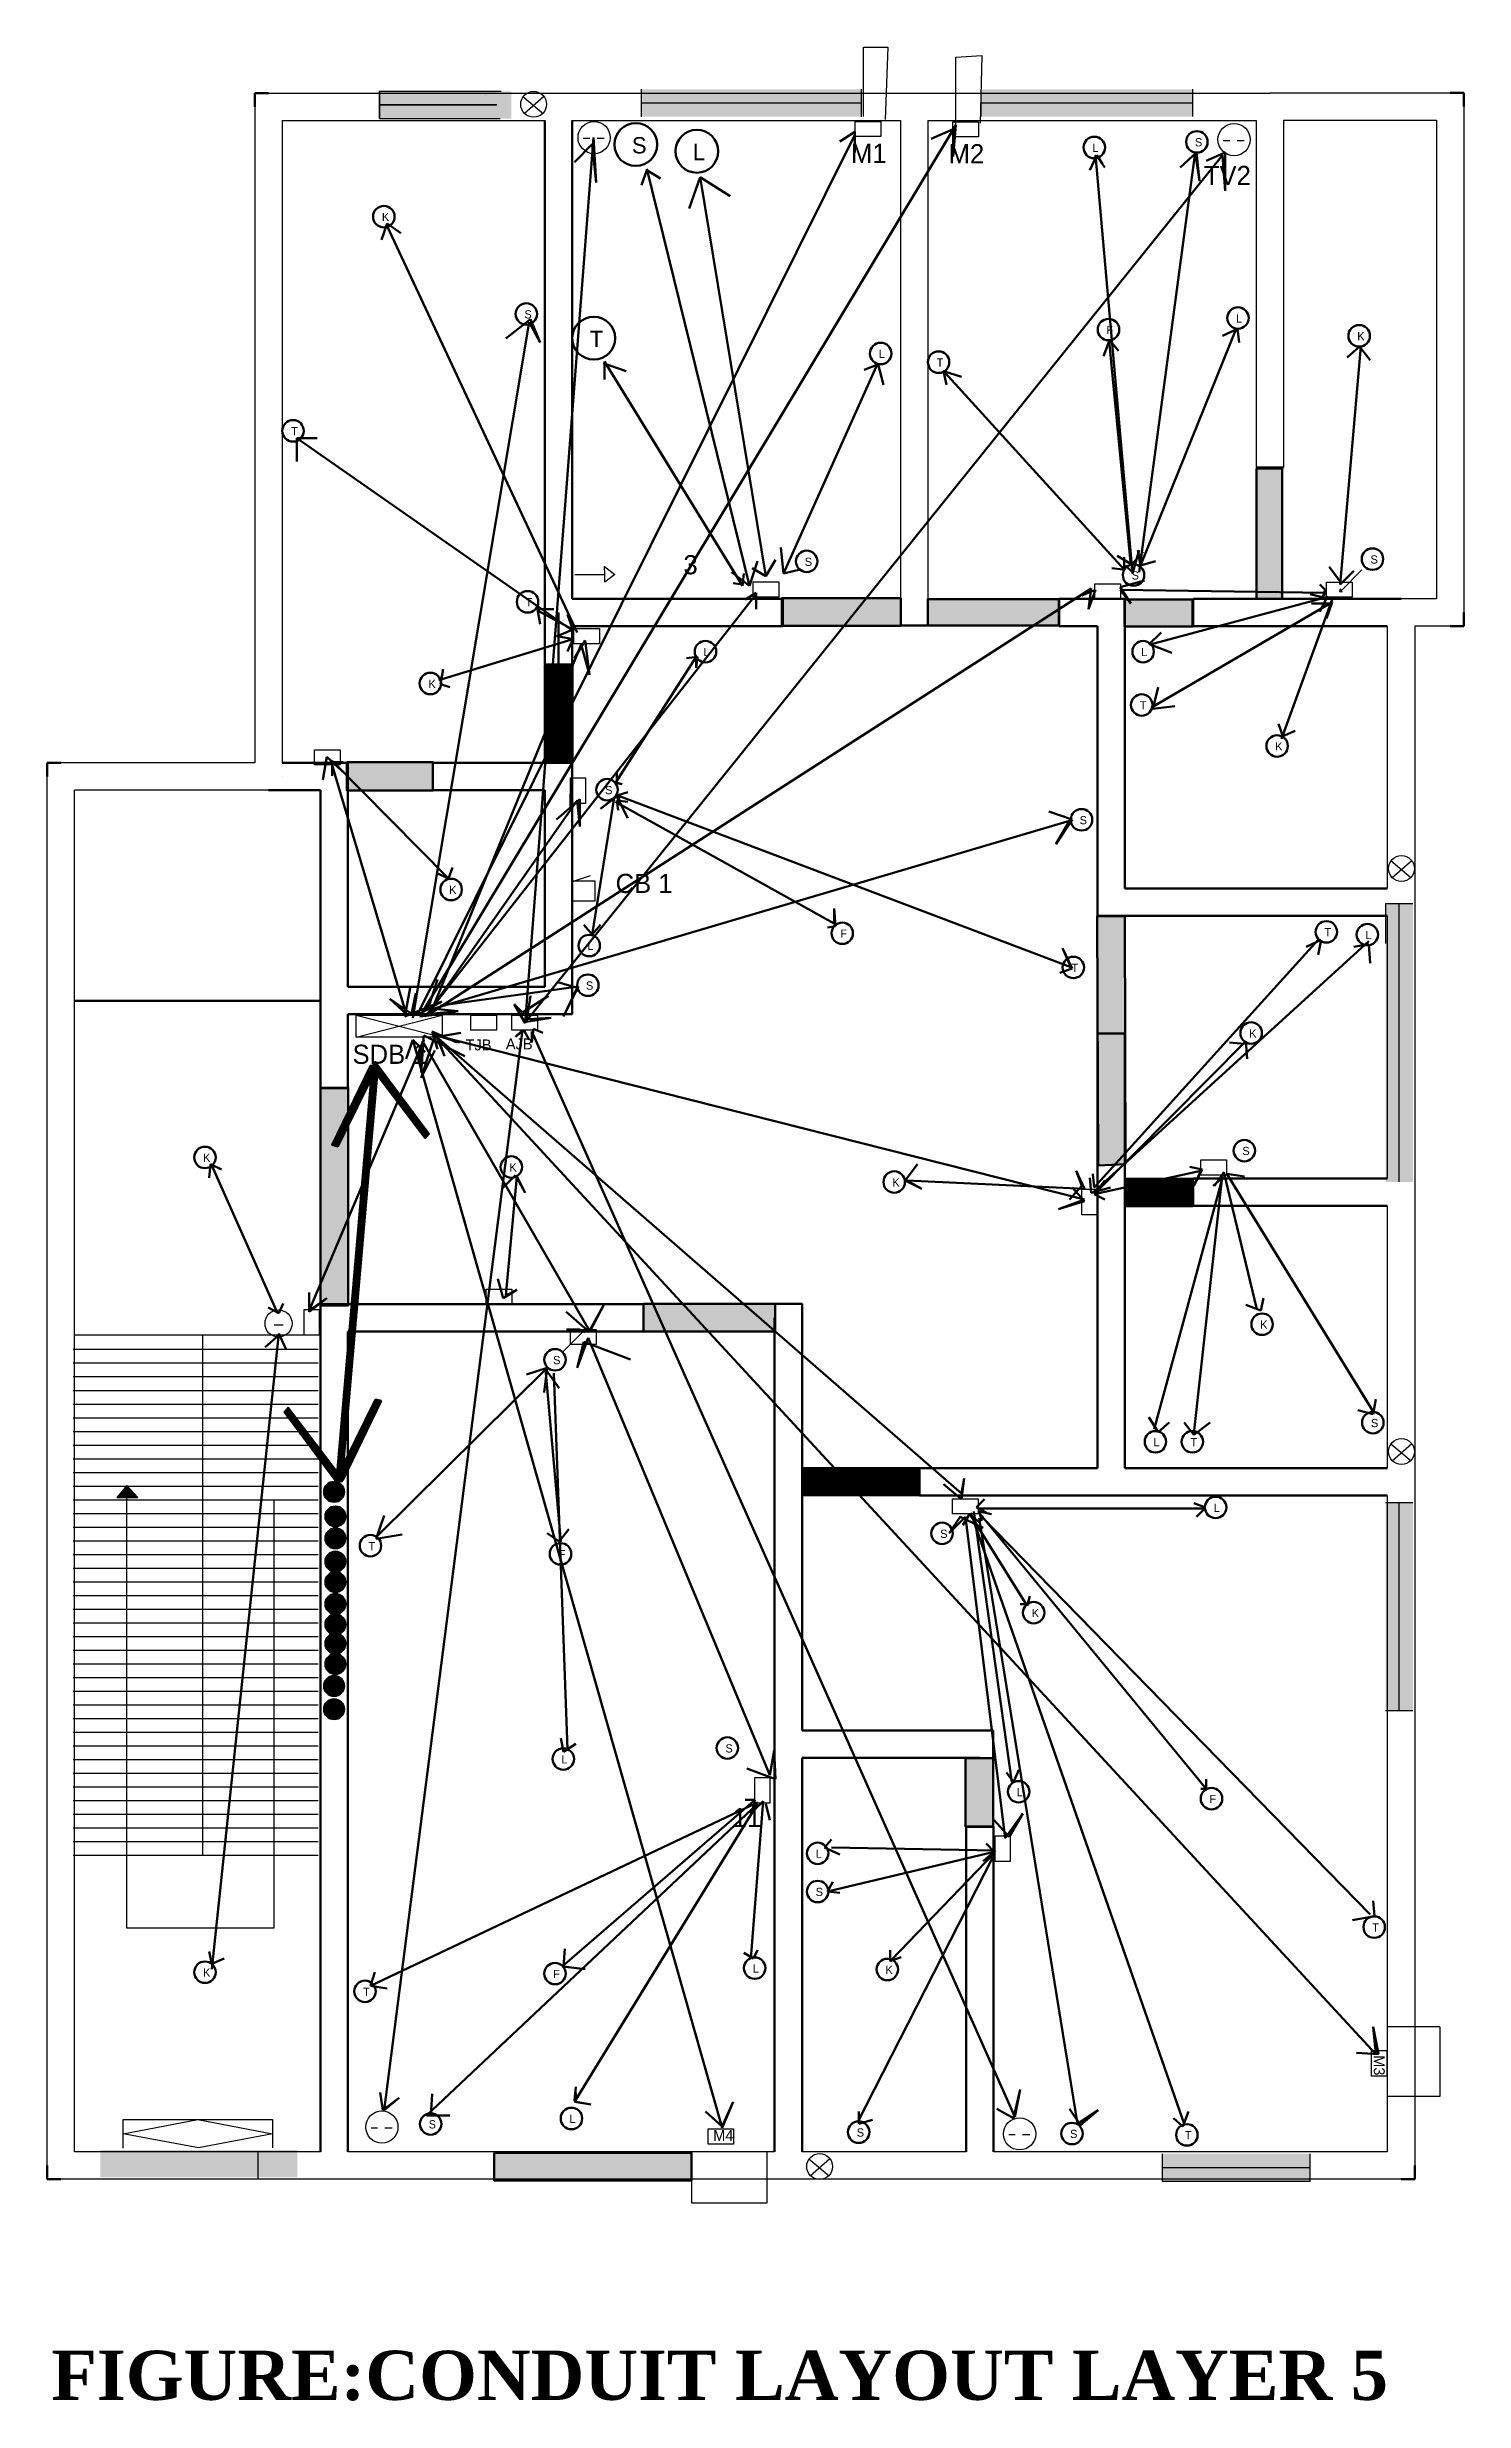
# Model space of a CAD drawing. Header units: inches. Extents: x 110 to 2722, y -1862 to 1118.
# Drawn here: x 1126 to 1644, y -1862 to -1001 of the extents above; entities that cross this region are included whole.
import ezdxf

# ---------------------------------------------------------------- set-up
doc = ezdxf.new("R2010")
doc.units = ezdxf.units.IN
doc.header["$MEASUREMENT"] = 0
pattern_1 = [(45, (2199.3533, -1230.50526), (-0.088388348, 0.088388348), [])]

msp = doc.modelspace()

# ---------------------------------------------------------------- texts
for s, height, p in [('M1', 7, (1420.01, -1043.82)), ('M2', 7, (1455.68, -1043.96)), ('TV2', 7, (1549.01, -1051.9)), ('3', 7, (1358.74, -1194.28)), ('CB 1', 7, (1333.93, -1310.84)), ('SDB 1', 7, (1237.74, -1373.34)), ('TJB', 4, (1279.07, -1368.42)), ('AJB', 4, (1293.8, -1368.05)), ('11', 7, (1376.72, -1652.51)), ('M4', 4, (1369.6, -1767.27))]:
    msp.add_text(s, height=height).set_placement(p)
msp.add_text('M3', height=4, rotation=270).set_placement((1611.13, -1735.91))
at = {"lineweight": 100, "attachment_point": 1}
for s, insert, char_height, width in [('S', (1339.9, -1034.37), 6, 5.4789), ('L', (1362.21, -1036.84), 6, 5.4789), ('L', (1508.21, -1036.81), 3.01, 2.7478), ('S', (1545.74, -1034.76), 3.01, 2.7478), ('K', (1248.49, -1062.1), 3.01, 2.7478), ('L', (1560.75, -1099.19), 3.01, 2.7478), ('T', (1324.5, -1105.2), 6, 5.4789), ('F', (1513.42, -1103.41), 3.01, 2.7478), ('K', (1605.08, -1105.7), 3.01, 2.7478), ('L', (1430.15, -1112.16), 3.01, 2.7478), ('T', (1451.3, -1115.32), 3.01, 2.7478), ('T', (1215.3, -1140.45), 3.01, 2.7478), ('S', (1609.93, -1187.35), 3.01, 2.7478), ('S', (1403.08, -1188.2), 3.01, 2.7478), ('S', (1522.58, -1193.2), 3.01, 2.7478), ('T', (1301.02, -1202.99), 3.01, 2.7478), ('L', (1366.08, -1221.2), 3.01, 2.7478), ('L', (1526.08, -1221.2), 3.01, 2.7478), ('K', (1265.49, -1232.85), 3.01, 2.7478), ('T', (1525.58, -1240.7), 3.01, 2.7478), ('K', (1575.08, -1255.7), 3.01, 2.7478), ('S', (1330.08, -1271.7), 3.01, 2.7478), ('K', (1273.08, -1308.2), 3.01, 2.7478), ('F', (1416.08, -1324.2), 3.01, 2.7478), ('T', (1593.08, -1323.7), 3.01, 2.7478), ('L', (1608.08, -1324.7), 3.01, 2.7478), ('L', (1323.58, -1328.7), 3.01, 2.7478), ('T', (1500.58, -1336.7), 3.01, 2.7478), ('K', (1565.58, -1360.7), 3.01, 2.7478), ('K', (1183.08, -1406.2), 3.01, 2.7478), ('K', (1295.08, -1409.7), 3.01, 2.7478), ('S', (1563.08, -1403.7), 3.01, 2.7478), ('K', (1435.08, -1415.2), 3.01, 2.7478), ('K', (1569.58, -1467.2), 3.01, 2.7478), ('S', (1311.08, -1480.2), 3.01, 2.7478), ('S', (1610.08, -1503.2), 3.01, 2.7478), ('L', (1530.58, -1510.2), 3.01, 2.7478), ('T', (1544.08, -1510.2), 3.01, 2.7478), ('L', (1552.58, -1534.2), 3.01, 2.7478), ('T', (1243.58, -1548.2), 3.01, 2.7478), ('S', (1452.58, -1543.7), 3.01, 2.7478), ('F', (1313.08, -1551.2), 3.01, 2.7478), ('K', (1486.08, -1572.7), 3.01, 2.7478), ('L', (1314.08, -1626.2), 3.01, 2.7478), ('S', (1374.08, -1622.2), 3.01, 2.7478), ('L', (1480.58, -1638.2), 3.01, 2.7478), ('F', (1551.08, -1640.7), 3.01, 2.7478), ('L', (1407.08, -1660.7), 3.01, 2.7478), ('S', (1407.08, -1674.7), 3.01, 2.7478), ('T', (1610.58, -1687.7), 3.01, 2.7478), ('K', (1183.08, -1704.2), 3.01, 2.7478), ('L', (1384.08, -1702.7), 3.01, 2.7478), ('K', (1432.58, -1703.2), 3.01, 2.7478), ('T', (1241.58, -1711.2), 3.01, 2.7478), ('F', (1311.08, -1704.7), 3.01, 2.7478), ('S', (1265.58, -1759.7), 3.01, 2.7478), ('L', (1317.08, -1757.7), 3.01, 2.7478), ('S', (1422.08, -1762.7), 3.01, 2.7478), ('S', (1500.08, -1763.2), 3.01, 2.7478), ('T', (1542.08, -1763.7), 3.01, 2.7478)]:
    msp.add_mtext(s, dxfattribs=dict(at, insert=insert, char_height=char_height, width=width))
at = {"color": 1, "lineweight": 100, "char_height": 3.01, "width": 2.7478, "attachment_point": 1}
for insert in [(1300.58, -1097.7), (1503.58, -1282.7), (1323.08, -1343.2)]:
    msp.add_mtext('S', dxfattribs=dict(at, insert=insert))
at = {"insert": (1127.65, -1843.98), "char_height": 18, "width": 510.3, "attachment_point": 1}
msp.add_mtext('{\\fTimes New Roman|b1|i0|c0|p18;\\C6;FIGURE:CONDUIT LAYOUT LAYER 5}', dxfattribs=at)

# ---------------------------------------------------------------- hatches: boundary and pattern name
for points in [[(1295.79, -1017.62), (1247.61, -1017.62), (1247.6, -1027.62), (1295.8, -1027.62)], [(1467.51, -1016.9), (1467.51, -1026.9), (1544.79, -1026.9), (1544.79, -1016.9)], [(1625.41, -1329.33), (1625.41, -1314.73), (1615.41, -1314.73), (1615.41, -1329.33), (1615.41, -1416.53), (1625.41, -1416.53)], [(1625.41, -1533.73), (1615.41, -1533.73), (1615.41, -1609.89), (1625.41, -1609.89)], [(1217.52, -1780.57), (1217.52, -1770.57), (1145.48, -1770.57), (1145.48, -1780.57)], [(1533.73, -1771.97), (1533.73, -1781.97), (1587.81, -1781.97), (1587.81, -1771.97)]]:
    msp.add_hatch(color=120).paths.add_polyline_path(points)
h = msp.add_hatch(color=120)
h.paths.add_polyline_path([(1423.65, -1021.91), (1423.65, -1016.9), (1343.23, -1016.9), (1343.23, -1021.93)])
h.paths.add_polyline_path([(1343.23, -1021.93), (1343.23, -1026.9), (1423.65, -1026.9), (1423.65, -1021.91)])
at = {"lineweight": 100}
h = msp.add_hatch(color=5, dxfattribs=at)
h.set_gradient(color1=(247, 251, 4), color2=(249, 252, 64), one_color=1, tint=0.62, name='INVCURVED')
h.paths.add_polyline_path([(1568.3, -1155.63), (1577.66, -1155.63), (1577.66, -1203.26), (1568.3, -1203.26)])
h = msp.add_hatch(color=5, dxfattribs=at)
h.set_gradient(color1=(251, 247, 4), color2=(251, 247, 14), one_color=1, tint=0.52, name='INVCURVED')
h.paths.add_polyline_path([(1495.94, -1207.16), (1495.94, -1203.32), (1448.08, -1203.32), (1448.08, -1213.03), (1486.8, -1213.03)])
h.paths.add_polyline_path([(1495.94, -1207.16), (1486.8, -1213.03), (1495.94, -1213.03)], flags=17)
h.paths.add_polyline_path([(1425.67, -1202.96), (1394.67, -1202.96), (1394.67, -1203.28), (1395.08, -1203.28), (1395.08, -1213.09), (1417.53, -1213.09)])
h.paths.add_polyline_path([(1438.08, -1202.96), (1425.67, -1202.96), (1417.53, -1213.09), (1438.08, -1213.09)])
h.paths.add_polyline_path([(1520.1, -1319.35), (1509.98, -1319.35), (1510.16, -1362.22), (1520.22, -1362.22)])
h.paths.add_polyline_path([(1520.08, -1362.22), (1510.16, -1362.22), (1510.35, -1410.51), (1516.37, -1410.2), (1520.08, -1406.12)])
h.paths.add_polyline_path([(1267.08, -1263.22), (1267.14, -1263.22), (1267.14, -1262.95), (1235.72, -1262.95), (1235.72, -1263.22), (1236.08, -1263.22), (1236.08, -1268.3), (1241.14, -1273.41), (1267.08, -1273.41)])
h.paths.add_polyline_path([(1236.08, -1268.3), (1236.08, -1273.41), (1241.14, -1273.41)])
h.paths.add_polyline_path([(1236.21, -1382.22), (1225.99, -1382.22), (1225.99, -1453.76), (1236.21, -1429.67), (1236.21, -1395.67), (1232.35, -1403.51), (1230.35, -1403.01), (1236.21, -1390.88)])
h.paths.add_polyline_path([(1310.96, -1227.56), (1308.02, -1227.56), (1308.02, -1252.6), (1309.26, -1249.58)])
h.paths.add_polyline_path([(1318.15, -1227.85), (1318.15, -1227.56), (1310.96, -1227.56), (1309.26, -1249.58)])
h.paths.add_polyline_path([(1318.15, -1227.85), (1309.26, -1249.58), (1308.39, -1260.85), (1318.15, -1241.21)])
h.paths.add_polyline_path([(1318.15, -1241.21), (1308.39, -1260.85), (1308.21, -1263.22), (1313.08, -1263.22), (1318.14, -1263.22), (1318.15, -1263.21)])
h.paths.add_polyline_path([(1520.03, -1203.46), (1544.88, -1203.46), (1544.88, -1213.43), (1520.03, -1213.43)])
h = msp.add_hatch(color=5, dxfattribs=at)
h.set_gradient(color1=(38, 193, 217), one_color=1, tint=1, name='INVCURVED')
h.paths.add_polyline_path([(1394.67, -1202.96), (1438.17, -1202.96), (1438.17, -1213.09), (1394.67, -1213.09)])
h = msp.add_hatch(color=5, dxfattribs=at)
h.set_gradient(color1=(38, 193, 217), one_color=1, tint=1, name='INVCURVED')
h.paths.add_polyline_path([(1495.94, -1203.32), (1448.08, -1203.32), (1448.08, -1213.03), (1495.94, -1213.03)])
h = msp.add_hatch(color=4, dxfattribs=at)
h.set_gradient(color1=(252, 240, 3), color2=(253, 242, 43), one_color=1, tint=0.58)
h.paths.add_polyline_path([(1225.99, -1382.1), (1236.21, -1382.1), (1236.21, -1461.66), (1225.99, -1461.66)])
h.paths.add_polyline_path([(1308.02, -1227.56), (1318.15, -1227.56), (1318.15, -1263.3), (1308.02, -1263.3)])
h = msp.add_hatch(dxfattribs=at)
h.set_pattern_fill('ANSI31', color=4, style=0)
h.set_pattern_definition(pattern_1)
h.paths.add_polyline_path([(1308.02, -1227.56), (1318.15, -1227.56), (1318.15, -1263.3), (1308.02, -1263.3)])
h = msp.add_hatch(color=5, dxfattribs=at)
h.set_gradient(color1=(38, 193, 217), one_color=1, tint=1, name='INVCURVED')
h.paths.add_polyline_path([(1235.72, -1262.95), (1267.14, -1262.95), (1267.14, -1273.41), (1235.72, -1273.41)])
h = msp.add_hatch(color=4, dxfattribs=at)
h.set_gradient(color1=(248, 252, 3), color2=(248, 253, 8), one_color=1, tint=0.51)
h.paths.add_polyline_path([(1509.98, -1319.35), (1520.1, -1319.35), (1520.35, -1410.01), (1510.35, -1410.51)])
h.paths.add_polyline_path([(1444.87, -1521.16), (1402.2, -1521.16), (1402.2, -1531.15), (1444.87, -1531.15)])
at = {"lineweight": 211}
h = msp.add_hatch(dxfattribs=at)
h.set_pattern_fill('ANSI31', color=200, style=0)
h.set_pattern_definition([(45, (1031.85329, -1133.50526), (-0.088388348, 0.088388348), [])])
h.paths.add_polyline_path([(1244.35, -1374.01), (1246.85, -1374.01), (1232.35, -1403.51), (1230.35, -1403.01)])
h = msp.add_hatch(dxfattribs=at)
h.set_pattern_fill('ANSI31', color=200, style=0)
h.set_pattern_definition(pattern_1)
h.paths.add_polyline_path([(1231.85, -1526.01), (1233.85, -1526.01), (1246.85, -1376.01), (1244.85, -1376.01)])
h = msp.add_hatch(dxfattribs=at)
h.set_pattern_fill('ANSI31', color=200, angle=-297.0364, style=0)
h.set_pattern_definition([(107.963605, (934.04239, -1454.80983), (-0.118906577, -0.0385516), [])])
h.paths.add_polyline_path([(1244.85, -1374.85), (1245.99, -1372.63), (1265.67, -1398.95), (1264.32, -1400.51)])
at = {"lineweight": 100}
h = msp.add_hatch(color=4, dxfattribs=at)
h.set_gradient(color1=(247, 251, 4), color2=(249, 252, 64), one_color=1, tint=0.62)
h.paths.add_polyline_path([(1236.21, -1429.67), (1225.99, -1453.76), (1225.99, -1460.64), (1228.35, -1459.01), (1225.99, -1460.83), (1225.99, -1461.22), (1231.08, -1461.22), (1236.21, -1461.22)])
h.paths.add_polyline_path([(1413.91, -1521.16), (1402.2, -1521.16), (1402.2, -1531.15), (1423.14, -1531.15)])
h.paths.add_polyline_path([(1444.87, -1521.16), (1413.91, -1521.16), (1423.14, -1531.15), (1444.87, -1531.15)])
h.paths.add_polyline_path([(1534.37, -1415.44), (1520.12, -1415.44), (1520.12, -1418.55)])
h.paths.add_polyline_path([(1544.95, -1415.44), (1534.37, -1415.44), (1520.12, -1418.55), (1520.12, -1425.42), (1544.95, -1425.42)])
h.paths.add_polyline_path([(1520.08, -1406.12), (1516.37, -1410.2), (1519.73, -1410.04), (1520.08, -1409.69)])
h.paths.add_polyline_path([(1471.96, -1627.23), (1461.82, -1627.23), (1461.82, -1652.39), (1462.08, -1652.39), (1462.08, -1652.22), (1471.96, -1652.22)])
h.paths.add_polyline_path([(1344.14, -1461.11), (1392.31, -1461.11), (1392.31, -1471.26), (1344.14, -1471.26)])
h = msp.add_hatch(dxfattribs=at)
h.set_pattern_fill('ANSI31', color=4, style=0)
h.set_pattern_definition(pattern_1)
h.paths.add_polyline_path([(1544.95, -1415.44), (1520.12, -1415.44), (1520.12, -1425.42), (1544.95, -1425.42)])
at = {"lineweight": 211}
h = msp.add_hatch(dxfattribs=at)
h.set_pattern_fill('ANSI31', color=200, angle=180, style=0)
h.set_pattern_definition([(225, (1446.6748, -1766.12628), (0.088388348, -0.088388348), [])])
h.paths.add_polyline_path([(1234.17, -1525.63), (1231.67, -1525.63), (1246.17, -1496.13), (1248.17, -1496.63)])
h = msp.add_hatch(dxfattribs=at)
h.set_pattern_fill('ANSI31', color=200, angle=-117.0364, style=0)
h.set_pattern_definition([(287.963605, (1544.4857, -1444.82171), (0.118906577, 0.0385516), [])])
h.paths.add_polyline_path([(1233.67, -1524.78), (1232.54, -1527.01), (1212.85, -1500.68), (1214.21, -1499.13)])
at = {"lineweight": 100}
h = msp.add_hatch(dxfattribs=at)
h.set_pattern_fill('ANSI31', color=4, style=0)
h.set_pattern_definition(pattern_1)
h.paths.add_polyline_path([(1444.87, -1521.16), (1402.2, -1521.16), (1402.2, -1531.15), (1444.87, -1531.15)])
h = msp.add_hatch(color=256)
h.paths.add_polyline_path([(1155.28, -1527.82), (1155.06, -1527.82), (1151.62, -1531.99), (1155.28, -1531.99)])
h.paths.add_polyline_path([(1155.51, -1527.82), (1155.28, -1527.82), (1155.28, -1531.99), (1159.27, -1531.99)])
at = {"lineweight": 50}
h = msp.add_hatch(dxfattribs=at)
h.set_pattern_fill('ANSI31', color=6, style=0)
h.set_pattern_definition([(45, (2442.35329, -1261.50526), (-0.088388348, 0.088388348), [])])
edge = h.paths.add_edge_path()
edge.add_arc((1230.99, -1529.87), 3.64, 0, 360)
h = msp.add_hatch(dxfattribs=at)
h.set_pattern_fill('ANSI31', color=6, style=0)
h.set_pattern_definition([(45, (2442.85329, -1270.50526), (-0.088388348, 0.088388348), [])])
edge = h.paths.add_edge_path()
edge.add_arc((1231.49, -1538.87), 3.64, 0, 360)
h = msp.add_hatch(dxfattribs=at)
h.set_pattern_fill('ANSI31', color=6, style=0)
h.set_pattern_definition([(45, (2442.85329, -1278.50526), (-0.088388348, 0.088388348), [])])
edge = h.paths.add_edge_path()
edge.add_arc((1231.49, -1546.87), 3.64, 0, 360)
h = msp.add_hatch(dxfattribs=at)
h.set_pattern_fill('ANSI31', color=6, style=0)
h.set_pattern_definition([(45, (2442.85329, -1287.00526), (-0.088388348, 0.088388348), [])])
edge = h.paths.add_edge_path()
edge.add_arc((1231.49, -1555.37), 3.64, 0, 360)
h = msp.add_hatch(dxfattribs=at)
h.set_pattern_fill('ANSI31', color=6, style=0)
h.set_pattern_definition([(45, (2442.85329, -1294.50526), (-0.088388348, 0.088388348), [])])
edge = h.paths.add_edge_path()
edge.add_arc((1231.49, -1562.87), 3.64, 0, 360)
h = msp.add_hatch(dxfattribs=at)
h.set_pattern_fill('ANSI31', color=6, style=0)
h.set_pattern_definition([(45, (2442.85329, -1302.50526), (-0.088388348, 0.088388348), [])])
edge = h.paths.add_edge_path()
edge.add_arc((1231.49, -1570.87), 3.64, 0, 360)
h = msp.add_hatch(dxfattribs=at)
h.set_pattern_fill('ANSI31', color=6, style=0)
h.set_pattern_definition([(45, (2442.85329, -1310.00526), (-0.088388348, 0.088388348), [])])
edge = h.paths.add_edge_path()
edge.add_arc((1231.49, -1578.37), 3.64, 0, 360)
h = msp.add_hatch(dxfattribs=at)
h.set_pattern_fill('ANSI31', color=6, style=0)
h.set_pattern_definition([(45, (2442.85329, -1317.00526), (-0.088388348, 0.088388348), [])])
edge = h.paths.add_edge_path()
edge.add_arc((1231.49, -1585.37), 3.64, 0, 360)
h = msp.add_hatch(dxfattribs=at)
h.set_pattern_fill('ANSI31', color=6, style=0)
h.set_pattern_definition([(45, (2442.85329, -1324.50526), (-0.088388348, 0.088388348), [])])
edge = h.paths.add_edge_path()
edge.add_arc((1231.49, -1592.87), 3.64, 0, 360)
h = msp.add_hatch(dxfattribs=at)
h.set_pattern_fill('ANSI31', color=6, style=0)
h.set_pattern_definition([(45, (2442.35329, -1332.50526), (-0.088388348, 0.088388348), [])])
edge = h.paths.add_edge_path()
edge.add_arc((1230.99, -1600.87), 3.64, 0, 360)
h = msp.add_hatch(dxfattribs=at)
h.set_pattern_fill('ANSI31', color=6, style=0)
h.set_pattern_definition([(45, (2442.35329, -1341.00526), (-0.088388348, 0.088388348), [])])
edge = h.paths.add_edge_path()
edge.add_arc((1230.99, -1609.37), 3.64, 0, 360)
at = {"lineweight": 100}
h = msp.add_hatch(color=4, dxfattribs=at)
h.set_gradient(color1=(247, 227, 8), color2=(251, 239, 112), one_color=1, tint=0.71)
h.paths.add_polyline_path([(1461.82, -1652.39), (1471.96, -1652.39), (1471.96, -1627.23), (1461.82, -1627.23)])
h = msp.add_hatch(color=4, dxfattribs=at)
h.set_gradient(color1=(3, 252, 182), color2=(63, 253, 199), one_color=1, tint=0.62)
h.paths.add_polyline_path([(1289.52, -1771.64), (1361.69, -1771.64), (1361.69, -1781.74), (1289.52, -1781.74)])

# ---------------------------------------------------------------- linework, layer by layer
at = {"color": 1}
for p, q in [((1424.54, -1026.9), (1424.54, -1001.45)), ((1424.54, -1001.45), (1433.43, -1001.45)), ((1433.43, -1001.45), (1432.53, -1027.95)), ((1458.26, -1005.17), (1467.78, -1004.54)), ((1458.26, -1029.91), (1458.26, -1005.17)), ((1467.78, -1004.54), (1467.24, -1029.27)), ((1635.31, -1725.51), (1616.08, -1725.51)), ((1635.31, -1725.51), (1635.31, -1751.06)), ((1635.31, -1751.06), (1616.08, -1751.06)), ((1361.71, -1771.1), (1361.71, -1789.91)), ((1389.32, -1789.91), (1389.32, -1771.42)), ((1361.71, -1789.91), (1389.32, -1789.91))]:
    msp.add_line(p, q, dxfattribs=at)
for p, q in [((1461.93, -1002.17), (1461.93, -1002.17)), ((1202.08, -1023.28), (1202.08, -1263.28)), ((1207.08, -1018.28), (1231.08, -1018.28)), ((1231.08, -1018.28), (1313.08, -1018.28)), ((1247.61, -1017.63), (1247.6, -1027.62)), ((1247.6, -1027.62), (1247.6, -1017.63)), ((1247.6, -1017.63), (1247.61, -1022.63)), ((1247.61, -1017.63), (1292.04, -1017.63)), ((1290.53, -1022.62), (1247.61, -1022.63)), ((1247.61, -1022.63), (1290.53, -1022.62)), ((1286.27, -1019.23), (1286.27, -1019.23)), ((1286.27, -1019.23), (1286.27, -1019.23)), ((1286.27, -1019.23), (1286.27, -1019.23)), ((1286.27, -1019.23), (1286.27, -1019.23)), ((1286.27, -1019.23), (1286.27, -1019.23)), ((1286.27, -1019.23), (1286.27, -1019.23)), ((1286.27, -1019.23), (1286.27, -1019.23)), ((1286.27, -1019.23), (1286.27, -1019.23)), ((1286.27, -1019.23), (1286.27, -1019.23)), ((1286.27, -1019.23), (1286.27, -1019.23)), ((1286.27, -1019.23), (1286.27, -1019.23)), ((1286.27, -1019.23), (1286.27, -1019.23)), ((1286.27, -1019.23), (1286.27, -1019.23)), ((1286.27, -1019.23), (1286.27, -1019.23)), ((1286.27, -1019.23), (1286.27, -1019.23)), ((1286.27, -1019.23), (1286.27, -1019.23)), ((1286.27, -1019.23), (1286.27, -1019.23)), ((1286.27, -1019.23), (1286.27, -1019.23)), ((1286.27, -1019.23), (1286.27, -1019.23)), ((1286.27, -1019.23), (1286.27, -1019.23)), ((1286.27, -1019.23), (1286.27, -1019.23)), ((1300.01, -1019.5), (1307.47, -1025.79)), ((1300.53, -1025.72), (1307.72, -1019.44)), ((1313.08, -1018.28), (1443.08, -1018.28)), ((1343.23, -1016.89), (1343.23, -1026.98)), ((1343.23, -1016.9), (1343.23, -1026.9)), ((1423.65, -1021.91), (1343.23, -1021.93)), ((1423.65, -1016.9), (1423.65, -1026.91)), ((1443.08, -1018.28), (1573.08, -1018.28)), ((1467.51, -1016.9), (1467.51, -1026.9)), ((1467.51, -1021.9), (1544.79, -1021.9)), ((1544.79, -1016.9), (1544.79, -1026.9)), ((1573.08, -1018.22), (1639.08, -1018.22)), ((1644.08, -1023.22), (1644.08, -1208.22)), ((1212.08, -1028.28), (1231.08, -1028.28)), ((1212.08, -1028.28), (1212.08, -1263.22)), ((1231.08, -1028.28), (1308.08, -1028.28)), ((1247.6, -1027.62), (1291.74, -1027.62)), ((1247.6, -1027.62), (1260.4, -1027.62)), ((1318.08, -1028.28), (1438.08, -1028.28)), ((1438.08, -1028.28), (1438.08, -1212.98)), ((1448.08, -1028.28), (1448.07, -1212.96)), ((1448.08, -1028.28), (1568.08, -1028.28)), ((1568.08, -1028.28), (1568.08, -1155.28)), ((1578.08, -1028.22), (1634.08, -1028.22)), ((1578.08, -1028.22), (1578.08, -1155.28)), ((1634.08, -1028.22), (1634.08, -1203.22)), ((1322.09, -1034.83), (1324.48, -1034.83)), ((1327.16, -1034.83), (1327.39, -1034.83)), ((1327.39, -1034.83), (1329.77, -1034.83)), ((1556.08, -1035.57), (1558.46, -1035.57)), ((1561.15, -1035.57), (1561.38, -1035.57)), ((1561.38, -1035.57), (1563.76, -1035.57)), ((1319.06, -1194.35), (1330, -1194.35)), ((1330, -1194.35), (1329.82, -1191.39)), ((1329.82, -1191.39), (1333.59, -1194.35)), ((1333.59, -1194.35), (1330, -1197.2)), ((1330, -1197.2), (1330, -1194.35)), ((1606.7, -1192.66), (1599.27, -1200.17)), ((1598.81, -1199.63), (1598.62, -1200.57)), ((1598.62, -1200.57), (1599.62, -1200.69)), ((1599.27, -1200.18), (1598.81, -1199.63)), ((1599.62, -1200.69), (1599.25, -1200.19)), ((1634.08, -1203.22), (1621.08, -1203.22)), ((1616.08, -1213.22), (1616.08, -1309.22)), ((1639.08, -1213.22), (1626.08, -1213.22)), ((1626.08, -1213.22), (1626.08, -1314.22)), ((1202.08, -1263.28), (1131.08, -1263.28)), ((1126.08, -1350.28), (1126.08, -1268.28)), ((1136.08, -1350.28), (1136.08, -1273.28)), ((1207.08, -1273.28), (1136.08, -1273.28)), ((1317.78, -1272.92), (1317.66, -1273.91)), ((1617.3, -1299.02), (1624.76, -1305.31)), ((1617.82, -1305.24), (1625.01, -1298.96)), ((1318.18, -1306.62), (1324.77, -1304.5)), ((1615.41, -1314.73), (1615.41, -1329.33)), ((1615.41, -1314.73), (1625.41, -1314.73)), ((1620.41, -1416.53), (1620.41, -1314.73)), ((1626.08, -1314.22), (1626.08, -1420.22)), ((1616.08, -1319.22), (1616.08, -1415.22)), ((1126.08, -1466.28), (1126.08, -1350.28)), ((1136.08, -1466.28), (1136.08, -1350.28)), ((1239.06, -1355.48), (1270.47, -1363.52)), ((1239.06, -1363.52), (1270.47, -1355.48)), ((1626.08, -1420.22), (1626.08, -1526.22)), ((1616.08, -1425.22), (1616.08, -1521.22)), ((1126.08, -1776.28), (1126.08, -1466.28)), ((1136.08, -1771.22), (1136.08, -1466.28)), ((1209.13, -1468.82), (1212.33, -1468.82)), ((1314.65, -1478.71), (1322.09, -1471.2)), ((1322.73, -1470.8), (1321.73, -1470.68)), ((1321.73, -1470.68), (1322.11, -1471.18)), ((1322.08, -1471.19), (1322.54, -1471.74)), ((1322.54, -1471.74), (1322.73, -1470.8)), ((1225.13, -1477.87), (1135.65, -1477.87)), ((1225.55, -1472.61), (1136.08, -1472.61)), ((1182.92, -1472.87), (1182.92, -1662.87)), ((1225.13, -1482.87), (1135.65, -1482.87)), ((1225.13, -1487.87), (1135.65, -1487.87)), ((1225.13, -1492.87), (1135.65, -1492.87)), ((1225.13, -1497.87), (1135.65, -1497.87)), ((1225.13, -1502.87), (1135.65, -1502.87)), ((1225.13, -1507.87), (1135.65, -1507.87)), ((1225.13, -1512.87), (1135.65, -1512.87)), ((1617.3, -1512.26), (1624.75, -1518.55)), ((1617.82, -1518.48), (1625.01, -1512.19)), ((1225.13, -1517.87), (1135.65, -1517.87)), ((1225.13, -1522.87), (1135.65, -1522.87)), ((1225.13, -1527.87), (1135.65, -1527.87)), ((1155.28, -1527.56), (1151.62, -1531.99)), ((1151.62, -1531.99), (1151.62, -1531.99)), ((1151.62, -1531.99), (1159.27, -1531.99)), ((1155.22, -1689.43), (1155.22, -1531.77)), ((1159.27, -1531.99), (1155.28, -1527.56)), ((1616.08, -1531.22), (1616.08, -1622.22)), ((1626.08, -1526.22), (1626.08, -1622.22)), ((1225.13, -1532.87), (1135.65, -1532.87)), ((1225.13, -1537.87), (1135.65, -1537.87)), ((1208.94, -1532.99), (1208.94, -1689.43)), ((1615.41, -1533.73), (1625.41, -1533.73)), ((1620.41, -1609.89), (1620.41, -1533.73)), ((1225.13, -1542.87), (1135.65, -1542.87)), ((1225.13, -1547.87), (1135.65, -1547.87)), ((1225.13, -1552.87), (1135.65, -1552.87)), ((1225.13, -1557.87), (1135.65, -1557.87)), ((1225.13, -1562.87), (1135.65, -1562.87)), ((1225.13, -1567.87), (1135.65, -1567.87)), ((1225.13, -1572.87), (1135.65, -1572.87)), ((1225.13, -1577.87), (1135.65, -1577.87)), ((1225.13, -1582.87), (1135.65, -1582.87)), ((1225.13, -1587.87), (1135.65, -1587.87)), ((1225.13, -1592.87), (1135.65, -1592.87)), ((1225.13, -1597.87), (1135.65, -1597.87)), ((1225.13, -1602.87), (1135.65, -1602.87)), ((1225.13, -1607.87), (1135.65, -1607.87)), ((1615.41, -1609.89), (1625.41, -1609.89)), ((1225.13, -1612.87), (1135.65, -1612.87)), ((1225.13, -1617.87), (1135.65, -1617.87)), ((1225.13, -1622.87), (1135.65, -1622.87)), ((1616.08, -1622.22), (1616.08, -1771.22)), ((1626.08, -1622.22), (1626.08, -1776.22)), ((1225.13, -1627.87), (1135.65, -1627.87)), ((1225.13, -1632.87), (1135.65, -1632.87)), ((1225.13, -1637.87), (1135.65, -1637.87)), ((1225.13, -1642.87), (1135.65, -1642.87)), ((1225.13, -1647.87), (1135.65, -1647.87)), ((1225.13, -1652.87), (1135.65, -1652.87)), ((1225.13, -1657.87), (1135.65, -1657.87)), ((1225.13, -1662.87), (1135.65, -1662.87)), ((1208.94, -1689.43), (1155.22, -1689.43)), ((1153.9, -1769.87), (1153.9, -1759.45)), ((1153.9, -1759.45), (1208.46, -1759.45)), ((1153.9, -1764.66), (1181.18, -1759.45)), ((1181.49, -1769.77), (1153.9, -1764.66)), ((1181.18, -1759.45), (1208.46, -1764.63)), ((1208.46, -1764.63), (1181.49, -1769.77)), ((1208.46, -1759.45), (1208.46, -1769.81)), ((1244.52, -1762.46), (1246.91, -1762.46)), ((1249.59, -1762.46), (1249.82, -1762.46)), ((1249.82, -1762.46), (1252.2, -1762.46)), ((1226.08, -1771.22), (1136.08, -1771.22)), ((1203.11, -1771.22), (1203.11, -1781.2)), ((1392.08, -1771.22), (1236.08, -1771.22)), ((1462.08, -1771.22), (1402.08, -1771.22)), ((1616.08, -1771.22), (1472.08, -1771.22)), ((1477.68, -1764.97), (1480.06, -1764.97)), ((1482.75, -1764.97), (1482.98, -1764.97)), ((1482.98, -1764.97), (1485.36, -1764.97)), ((1533.73, -1771.97), (1533.73, -1781.97)), ((1587.81, -1781.67), (1587.81, -1771.97)), ((1231.08, -1781.22), (1131.08, -1781.22)), ((1397.08, -1781.22), (1231.08, -1781.22)), ((1467.08, -1781.22), (1397.08, -1781.22)), ((1404.58, -1773.77), (1412.04, -1780.06)), ((1405.1, -1779.99), (1412.3, -1773.71)), ((1621.08, -1781.22), (1467.08, -1781.22)), ((1533.73, -1776.97), (1587.81, -1776.97)), ((1533.73, -1781.97), (1587.81, -1781.97)), ((1587.81, -1781.97), (1587.81, -1781.67))]:
    msp.add_line(p, q)
at = {"lineweight": 100}
for p, q in [((1202.08, -1023.28), (1202.08, -1018.28)), ((1207.08, -1018.28), (1202.08, -1018.28)), ((1639.08, -1018.22), (1644.08, -1018.22)), ((1644.08, -1023.22), (1644.08, -1018.22)), ((1308.08, -1028.28), (1308.08, -1208.28)), ((1318.08, -1028.28), (1318.08, -1203.28)), ((1318.08, -1203.28), (1395.08, -1203.28)), ((1621.08, -1203.22), (1545.08, -1203.22)), ((1308.08, -1208.28), (1308.08, -1227.28)), ((1318.08, -1213.28), (1395.08, -1213.28)), ((1438.07, -1212.96), (1448.07, -1212.96)), ((1496.08, -1213.28), (1510.08, -1213.28)), ((1510.08, -1314.22), (1510.08, -1213.28)), ((1520.08, -1309.22), (1520.08, -1208.22)), ((1616.08, -1213.22), (1545.08, -1213.22)), ((1639.08, -1213.22), (1644.08, -1213.22)), ((1644.08, -1208.22), (1644.08, -1213.22)), ((1131.08, -1263.28), (1126.08, -1263.28)), ((1126.08, -1268.28), (1126.08, -1263.28)), ((1212.08, -1263.22), (1231.08, -1263.22)), ((1313.08, -1263.22), (1267.08, -1263.22)), ((1207.08, -1273.22), (1226.08, -1273.22)), ((1226.08, -1273.22), (1226.08, -1350.22)), ((1236.08, -1268.22), (1236.08, -1345.22)), ((1308.08, -1273.22), (1267.08, -1273.22)), ((1308.08, -1345.22), (1308.08, -1273.22)), ((1318.08, -1350.22), (1318.08, -1268.22)), ((1616.08, -1309.22), (1520.08, -1309.22)), ((1616.08, -1319.22), (1515.08, -1319.22)), ((1136.08, -1350.28), (1226.08, -1350.28)), ((1236.08, -1345.22), (1308.08, -1345.22)), ((1510.08, -1521.22), (1510.08, -1362.22)), ((1520.08, -1521.22), (1520.08, -1362.22)), ((1616.08, -1415.22), (1545.08, -1415.22)), ((1616.08, -1425.22), (1545.08, -1425.22)), ((1231.08, -1461.22), (1344.08, -1461.22)), ((1392.08, -1461.11), (1402.08, -1461.11)), ((1402.08, -1617.22), (1402.08, -1461.11)), ((1226.08, -1771.22), (1226.08, -1466.22)), ((1236.08, -1771.22), (1236.08, -1471.22)), ((1236.08, -1471.22), (1344.08, -1471.22)), ((1392.08, -1622.22), (1392.08, -1466.22)), ((1510.08, -1521.22), (1445.08, -1521.22)), ((1616.08, -1521.22), (1520.08, -1521.22)), ((1515.08, -1531.22), (1445.08, -1531.22)), ((1616.08, -1531.22), (1515.08, -1531.22)), ((1402.08, -1617.22), (1471.98, -1617.22)), ((1392.08, -1771.22), (1392.08, -1622.22)), ((1402.08, -1771.22), (1402.08, -1627.22)), ((1402.08, -1627.22), (1467.08, -1627.22)), ((1462.08, -1771.22), (1462.08, -1652.22)), ((1472.08, -1771.22), (1472.08, -1652.22)), ((1126.08, -1776.28), (1126.08, -1781.22)), ((1131.08, -1781.22), (1126.08, -1781.22)), ((1621.08, -1781.22), (1626.08, -1781.22)), ((1626.08, -1776.22), (1626.08, -1781.22))]:
    msp.add_line(p, q, dxfattribs=at)
at = {"color": 5, "lineweight": 50}
for p, q in [((1458.35, -1030.01), (1262.35, -1356.01)), ((1415.85, -1036.01), (1421.35, -1032.51)), ((1421.35, -1032.51), (1421.35, -1040.01)), ((1449.35, -1035.01), (1457.35, -1031.51)), ((1457.35, -1041.51), (1458.35, -1030.01)), ((1457.35, -1031.51), (1457.35, -1041.51)), ((1421.35, -1033.51), (1261.35, -1355.51)), ((1421.35, -1040.01), (1421.35, -1033.51)), ((1256.85, -1356.01), (1258.85, -1345.51)), ((1270.35, -1350.51), (1256.85, -1356.01)), ((1261.35, -1355.51), (1270.35, -1350.51)), ((1262.35, -1356.01), (1275.35, -1354.51)), ((1259.85, -1364.51), (1257.35, -1371.51)), ((1257.35, -1371.51), (1259.85, -1364.51)), ((1372.85, -1762.51), (1259.85, -1364.51)), ((1259.85, -1364.51), (1264.35, -1369.01)), ((1267.85, -1363.01), (1262.85, -1378.51)), ((1262.85, -1378.51), (1267.85, -1368.51)), ((1266.85, -1362.51), (1276.85, -1365.51)), ((1611.85, -1735.51), (1267.85, -1363.01)), ((1612.85, -1735.51), (1610.85, -1725.51)), ((1610.85, -1725.51), (1611.85, -1735.51)), ((1604.85, -1735.01), (1612.85, -1735.51)), ((1372.85, -1762.01), (1376.85, -1753.01)), ((1376.85, -1753.01), (1372.85, -1762.51)), ((1366.85, -1756.51), (1372.85, -1762.01))]:
    msp.add_line(p, q, dxfattribs=at)
at = {"color": 1, "lineweight": 50}
for p, q in [((1325.85, -1034.51), (1300.85, -1358.51)), ((1555.85, -1041.01), (1301.85, -1357.01)), ((1318.85, -1043.51), (1325.35, -1037.01)), ((1325.35, -1037.01), (1326.85, -1051.01)), ((1326.85, -1051.01), (1325.85, -1034.51)), ((1549.85, -1043.01), (1556.85, -1040.01)), ((1556.85, -1054.01), (1555.85, -1041.01)), ((1556.85, -1040.01), (1556.85, -1054.01)), ((1300.85, -1358.51), (1296.85, -1351.51)), ((1296.85, -1351.51), (1299.85, -1354.51)), ((1299.85, -1354.51), (1309.35, -1348.51)), ((1301.35, -1358.01), (1302.85, -1348.51)), ((1310.35, -1356.51), (1301.35, -1358.01)), ((1301.85, -1357.01), (1310.35, -1356.51)), ((1249.35, -1756.01), (1299.85, -1361.01)), ((1299.85, -1361.01), (1297.35, -1363.51)), ((1297.35, -1363.51), (1300.35, -1361.01)), ((1300.35, -1361.01), (1302.35, -1364.51)), ((1303.35, -1365.51), (1303.85, -1360.51)), ((1479.85, -1758.51), (1303.35, -1361.51)), ((1303.35, -1361.51), (1303.35, -1365.51)), ((1303.85, -1360.51), (1307.35, -1362.01)), ((1247.85, -1749.51), (1248.85, -1756.01)), ((1248.85, -1756.01), (1254.85, -1751.51)), ((1254.85, -1751.51), (1249.35, -1756.01)), ((1473.35, -1755.51), (1479.35, -1759.01)), ((1479.35, -1759.01), (1481.85, -1748.51)), ((1481.85, -1748.51), (1479.85, -1758.51))]:
    msp.add_line(p, q, dxfattribs=at)
at = {"color": 6, "lineweight": 50}
for p, q in [((1507.35, -1046.51), (1509.85, -1041.01)), ((1509.35, -1041.01), (1522.85, -1194.01)), ((1509.85, -1041.01), (1511.85, -1044.01)), ((1545.85, -1040.01), (1525.35, -1193.51)), ((1540.35, -1045.51), (1546.35, -1040.01)), ((1547.35, -1050.51), (1545.85, -1040.01)), ((1546.35, -1040.01), (1547.35, -1050.51)), ((1345.35, -1046.51), (1343.35, -1052.01)), ((1345.35, -1046.01), (1382.85, -1198.51)), ((1345.35, -1046.51), (1350.35, -1049.51)), ((1364.85, -1049.01), (1360.85, -1060.51)), ((1364.85, -1049.01), (1388.85, -1195.01)), ((1375.85, -1056.01), (1364.85, -1049.01)), ((1511.85, -1044.01), (1512.85, -1045.51)), ((1248.35, -1072.01), (1250.35, -1066.01)), ((1250.35, -1066.01), (1255.35, -1069.51)), ((1250.35, -1067.01), (1319.85, -1215.51)), ((1514.35, -1109.01), (1512.35, -1114.51)), ((1514.35, -1109.01), (1522.35, -1191.01)), ((1514.85, -1109.01), (1517.85, -1112.51)), ((1560.85, -1104.51), (1525.85, -1191.01)), ((1555.85, -1107.01), (1561.35, -1104.51)), ((1561.35, -1104.51), (1561.85, -1109.51)), ((1329.35, -1117.01), (1337.85, -1120.01)), ((1329.85, -1116.51), (1380.35, -1198.51)), ((1329.85, -1116.51), (1329.85, -1123.01)), ((1395.35, -1194.01), (1429.85, -1117.01)), ((1429.85, -1117.51), (1424.85, -1119.51)), ((1429.85, -1117.01), (1431.85, -1125.01)), ((1606.35, -1111.01), (1598.85, -1198.01)), ((1601.35, -1115.01), (1605.85, -1111.01)), ((1605.85, -1111.01), (1609.85, -1116.01)), ((1454.85, -1125.01), (1453.85, -1120.01)), ((1453.85, -1120.01), (1460.35, -1122.01)), ((1454.35, -1120.51), (1519.85, -1192.51)), ((1217.35, -1153.01), (1217.35, -1144.51)), ((1217.35, -1144.51), (1224.85, -1144.51)), ((1217.35, -1144.51), (1318.35, -1215.01)), ((1395.35, -1194.01), (1394.35, -1184.51)), ((1522.35, -1190.51), (1517.35, -1187.51)), ((1519.85, -1192.51), (1519.85, -1188.01)), ((1522.35, -1191.01), (1526.85, -1186.01)), ((1522.85, -1194.01), (1525.35, -1185.51)), ((1525.85, -1191.01), (1524.85, -1185.51)), ((1382.85, -1198.51), (1376.35, -1193.51)), ((1380.35, -1198.51), (1380.85, -1194.01)), ((1382.85, -1198.51), (1385.85, -1189.51)), ((1388.85, -1195.01), (1383.85, -1192.01)), ((1388.85, -1195.01), (1392.35, -1189.01)), ((1395.35, -1194.01), (1401.35, -1192.51)), ((1519.35, -1192.51), (1515.35, -1192.01)), ((1522.85, -1193.51), (1520.35, -1191.01)), ((1525.85, -1191.01), (1531.35, -1189.51)), ((1599.35, -1197.51), (1594.85, -1191.51)), ((1598.85, -1198.01), (1603.85, -1193.01)), ((1380.35, -1198.01), (1376.85, -1197.51)), ((1594.35, -1202.51), (1529.35, -1220.01)), ((1529.85, -1243.01), (1595.85, -1204.51)), ((1595.85, -1203.51), (1577.35, -1254.51)), ((1587.85, -1201.51), (1593.85, -1203.01)), ((1595.35, -1205.01), (1588.35, -1205.01)), ((1593.85, -1203.01), (1591.35, -1208.01)), ((1595.85, -1204.51), (1593.85, -1210.51)), ((1306.35, -1212.51), (1305.35, -1207.01)), ((1305.35, -1207.01), (1311.35, -1207.01)), ((1305.35, -1207.51), (1318.35, -1214.51)), ((1318.35, -1214.51), (1316.35, -1209.01)), ((1269.35, -1233.01), (1318.35, -1218.01)), ((1318.35, -1214.51), (1312.35, -1217.01)), ((1318.35, -1218.01), (1313.35, -1217.01)), ((1318.35, -1218.01), (1316.35, -1222.51)), ((1528.85, -1220.01), (1533.35, -1215.51)), ((1529.35, -1220.01), (1537.35, -1223.01)), ((1270.85, -1229.01), (1269.85, -1234.51)), ((1363.35, -1224.51), (1333.85, -1270.51)), ((1359.85, -1225.01), (1363.85, -1224.51)), ((1363.85, -1224.51), (1363.35, -1228.51)), ((1363.35, -1228.51), (1363.35, -1224.51)), ((1269.85, -1234.51), (1273.35, -1235.51)), ((1532.35, -1235.51), (1530.35, -1243.51)), ((1530.35, -1243.51), (1538.35, -1242.51)), ((1576.35, -1249.01), (1577.85, -1253.51)), ((1577.85, -1253.51), (1582.35, -1251.51)), ((1272.85, -1305.51), (1230.35, -1262.51)), ((1230.35, -1262.51), (1230.35, -1268.01)), ((1230.85, -1263.01), (1234.35, -1263.01)), ((1333.85, -1270.51), (1336.35, -1271.01)), ((1334.35, -1270.51), (1334.35, -1266.51)), ((1336.35, -1271.01), (1334.35, -1270.51)), ((1334.85, -1275.01), (1338.35, -1274.01)), ((1325.35, -1326.01), (1333.35, -1276.01)), ((1328.35, -1280.01), (1334.35, -1275.51)), ((1333.35, -1276.01), (1328.35, -1280.01)), ((1333.85, -1277.51), (1413.85, -1322.01)), ((1500.35, -1338.01), (1334.35, -1275.01)), ((1334.35, -1275.01), (1335.85, -1279.01)), ((1334.35, -1275.51), (1338.35, -1283.51)), ((1334.85, -1280.51), (1334.35, -1277.01)), ((1334.35, -1277.01), (1338.35, -1277.51)), ((1335.85, -1279.01), (1334.85, -1275.01)), ((1268.35, -1303.51), (1272.85, -1305.51)), ((1272.85, -1305.51), (1274.35, -1301.51)), ((1413.85, -1322.01), (1413.85, -1316.51)), ((1413.85, -1316.51), (1414.35, -1323.01)), ((1322.35, -1322.51), (1325.35, -1326.01)), ((1325.35, -1326.01), (1328.35, -1322.51)), ((1328.35, -1322.51), (1325.35, -1326.01)), ((1414.35, -1323.01), (1411.35, -1323.51)), ((1500.85, -1338.51), (1497.35, -1331.01)), ((1497.35, -1331.01), (1500.35, -1338.01)), ((1590.85, -1328.01), (1508.85, -1418.51)), ((1609.35, -1328.51), (1508.85, -1420.01)), ((1586.35, -1330.51), (1591.85, -1328.01)), ((1591.85, -1328.01), (1590.85, -1333.51)), ((1603.85, -1330.51), (1609.35, -1329.51)), ((1609.35, -1329.51), (1609.85, -1336.51)), ((1496.35, -1340.01), (1500.85, -1338.51)), ((1509.35, -1420.51), (1564.35, -1365.01)), ((1563.85, -1366.01), (1558.35, -1365.51)), ((1564.35, -1365.01), (1564.85, -1371.51)), ((1185.35, -1415.01), (1185.85, -1410.01)), ((1185.85, -1410.01), (1189.85, -1412.01)), ((1186.35, -1410.51), (1210.35, -1464.51)), ((1444.35, -1410.01), (1439.85, -1416.01)), ((1292.35, -1419.01), (1297.35, -1414.01)), ((1297.85, -1414.51), (1293.85, -1458.01)), ((1297.35, -1414.01), (1300.85, -1420.51)), ((1300.85, -1420.51), (1297.85, -1414.51)), ((1439.85, -1416.01), (1445.85, -1419.01)), ((1445.85, -1419.01), (1440.35, -1416.01)), ((1440.35, -1416.01), (1505.35, -1419.01)), ((1504.35, -1418.01), (1499.85, -1423.01)), ((1505.35, -1419.01), (1502.35, -1412.51)), ((1502.35, -1412.51), (1504.35, -1418.01)), ((1507.35, -1415.01), (1507.85, -1420.51)), ((1507.85, -1420.51), (1514.85, -1418.51)), ((1508.85, -1418.51), (1508.35, -1413.51)), ((1530.85, -1507.01), (1555.85, -1415.01)), ((1545.35, -1508.51), (1555.85, -1413.51)), ((1555.85, -1415.01), (1552.35, -1418.01)), ((1556.35, -1413.01), (1552.85, -1418.01)), ((1568.35, -1463.01), (1556.35, -1413.01)), ((1557.35, -1413.51), (1563.85, -1414.51)), ((1610.85, -1500.51), (1557.35, -1413.51)), ((1292.85, -1459.01), (1290.85, -1452.01)), ((1206.85, -1462.51), (1210.85, -1464.51)), ((1210.85, -1464.51), (1212.35, -1461.01)), ((1297.85, -1456.01), (1292.85, -1459.01)), ((1293.85, -1458.01), (1297.85, -1456.01)), ((1564.35, -1461.51), (1569.85, -1463.51)), ((1569.85, -1463.51), (1570.85, -1459.01)), ((1186.35, -1704.51), (1210.85, -1472.01)), ((1210.85, -1472.01), (1213.35, -1477.51)), ((1210.85, -1472.51), (1205.85, -1477.01)), ((1246.85, -1546.01), (1308.85, -1484.51)), ((1308.85, -1484.51), (1301.35, -1487.01)), ((1308.85, -1484.51), (1307.85, -1493.51)), ((1313.85, -1548.01), (1308.35, -1485.01)), ((1308.35, -1485.01), (1313.35, -1492.01)), ((1316.35, -1624.01), (1311.35, -1486.51)), ((1610.85, -1501.51), (1611.85, -1496.01)), ((1528.85, -1502.51), (1532.35, -1508.01)), ((1532.35, -1508.01), (1536.35, -1504.51)), ((1541.85, -1504.51), (1545.35, -1509.01)), ((1545.35, -1509.01), (1551.35, -1504.51)), ((1605.35, -1500.01), (1610.85, -1501.51)), ((1249.35, -1538.51), (1246.35, -1547.01)), ((1460.85, -1542.01), (1463.35, -1538.01)), ((1463.35, -1538.01), (1466.85, -1541.01)), ((1541.85, -1761.01), (1463.85, -1537.51)), ((1463.85, -1538.51), (1484.35, -1571.51)), ((1478.85, -1636.01), (1464.85, -1537.01)), ((1468.85, -1532.51), (1465.85, -1535.51)), ((1465.85, -1535.51), (1469.35, -1537.51)), ((1466.35, -1536.01), (1549.35, -1536.01)), ((1467.85, -1540.51), (1466.85, -1537.01)), ((1466.85, -1537.01), (1471.35, -1538.01)), ((1466.85, -1537.51), (1549.85, -1638.51)), ((1502.85, -1761.01), (1466.85, -1539.51)), ((1609.85, -1684.51), (1467.85, -1539.01)), ((1549.35, -1535.51), (1545.35, -1534.01)), ((1549.35, -1536.01), (1546.35, -1539.01)), ((1246.35, -1547.01), (1255.85, -1545.51)), ((1308.85, -1545.01), (1313.35, -1548.01)), ((1313.35, -1548.01), (1316.85, -1543.51)), ((1484.35, -1571.01), (1481.85, -1571.01)), ((1484.35, -1571.51), (1485.35, -1568.01)), ((1313.85, -1620.01), (1314.85, -1625.01)), ((1314.85, -1625.01), (1319.35, -1622.01)), ((1476.85, -1632.51), (1479.35, -1636.01)), ((1479.35, -1636.01), (1481.35, -1631.51)), ((1549.85, -1638.51), (1549.85, -1635.01)), ((1244.35, -1710.51), (1385.85, -1643.51)), ((1264.85, -1758.01), (1385.85, -1644.01)), ((1384.35, -1643.01), (1314.35, -1703.51)), ((1318.85, -1753.01), (1385.85, -1644.01)), ((1381.35, -1642.51), (1384.85, -1642.51)), ((1383.35, -1700.51), (1387.85, -1643.01)), ((1384.85, -1642.51), (1383.85, -1647.01)), ((1387.85, -1643.01), (1383.85, -1647.01)), ((1388.85, -1644.01), (1390.35, -1650.01)), ((1549.35, -1638.51), (1547.85, -1638.51)), ((1412.85, -1657.01), (1410.35, -1660.01)), ((1410.35, -1660.01), (1415.85, -1662.51)), ((1411.35, -1676.01), (1472.35, -1661.51)), ((1412.85, -1660.01), (1472.85, -1661.01)), ((1472.85, -1661.01), (1468.35, -1665.01)), ((1472.35, -1661.51), (1469.35, -1658.51)), ((1472.35, -1661.51), (1471.85, -1665.01)), ((1422.35, -1760.51), (1471.85, -1663.51)), ((1434.85, -1701.01), (1472.35, -1662.01)), ((1413.35, -1672.51), (1411.35, -1676.01)), ((1411.35, -1676.01), (1415.85, -1676.51)), ((1603.35, -1686.51), (1611.35, -1685.01)), ((1611.35, -1685.01), (1610.85, -1679.51)), ((1185.35, -1698.01), (1186.35, -1702.51)), ((1186.35, -1702.51), (1190.85, -1700.51)), ((1314.35, -1703.51), (1322.85, -1704.51)), ((1314.85, -1703.51), (1315.35, -1697.01)), ((1322.85, -1704.51), (1314.85, -1703.51)), ((1380.85, -1698.51), (1384.35, -1700.51)), ((1384.35, -1700.51), (1385.85, -1697.51)), ((1434.35, -1697.51), (1434.35, -1701.51)), ((1434.35, -1701.51), (1438.35, -1700.01)), ((1245.85, -1705.51), (1244.35, -1710.51)), ((1244.35, -1710.51), (1250.35, -1711.51)), ((1250.35, -1711.51), (1244.35, -1710.51)), ((1318.85, -1752.51), (1319.35, -1747.51)), ((1266.85, -1750.01), (1266.35, -1758.01)), ((1324.85, -1754.01), (1318.85, -1753.01)), ((1319.35, -1749.51), (1319.35, -1753.01)), ((1319.35, -1753.01), (1324.85, -1754.01)), ((1499.85, -1755.51), (1503.85, -1761.51)), ((1510.35, -1756.01), (1502.85, -1761.01)), ((1503.85, -1761.51), (1510.35, -1756.01)), ((1273.35, -1758.01), (1264.85, -1758.01)), ((1266.35, -1758.01), (1273.35, -1758.01)), ((1422.85, -1756.51), (1422.85, -1761.01)), ((1422.85, -1761.01), (1427.85, -1759.51)), ((1537.85, -1759.01), (1541.35, -1762.01)), ((1541.35, -1762.01), (1543.35, -1756.51))]:
    msp.add_line(p, q, dxfattribs=at)
at = {"color": 5, "lineweight": 211}
for p, q in [((1293.85, -1108.01), (1302.85, -1101.01)), ((1302.85, -1101.01), (1306.35, -1109.51)), ((1302.35, -1102.01), (1259.85, -1356.51)), ((1306.35, -1109.51), (1302.35, -1102.01)), ((1492.35, -1281.01), (1500.85, -1284.01)), ((1499.85, -1284.51), (1266.35, -1353.51)), ((1500.85, -1284.01), (1494.85, -1293.01)), ((1494.85, -1293.01), (1499.85, -1284.51)), ((1320.35, -1345.01), (1269.85, -1352.01)), ((1312.85, -1343.51), (1319.85, -1345.51)), ((1314.85, -1356.01), (1320.35, -1345.01)), ((1319.85, -1345.51), (1314.85, -1356.01))]:
    msp.add_line(p, q, dxfattribs=at)
at = {"color": 3, "lineweight": 100}
for p, q in [((1568.08, -1155.28), (1578.08, -1155.28)), ((1395.08, -1203.28), (1395.08, -1213.28)), ((1496.08, -1203.28), (1515.08, -1203.28)), ((1496.08, -1203.28), (1496.08, -1213.28)), ((1515.08, -1203.28), (1520.08, -1203.28)), ((1520.08, -1208.22), (1520.08, -1203.28)), ((1545.08, -1203.22), (1545.08, -1213.22)), ((1318.08, -1213.28), (1318.08, -1227.28)), ((1510.08, -1208.28), (1510.08, -1208.22)), ((1308.08, -1227.28), (1318.08, -1227.28)), ((1231.08, -1263.22), (1236.08, -1263.22)), ((1236.08, -1268.22), (1236.08, -1263.22)), ((1267.08, -1263.22), (1267.08, -1273.22)), ((1313.08, -1263.22), (1318.08, -1263.22)), ((1318.08, -1268.22), (1318.08, -1263.22)), ((1236.08, -1268.22), (1236.08, -1345.22)), ((1308.08, -1345.22), (1308.08, -1273.22)), ((1317.42, -1274.64), (1317.42, -1279.64)), ((1510.08, -1314.22), (1510.08, -1319.22)), ((1515.08, -1319.22), (1510.08, -1319.22)), ((1226.08, -1350.22), (1226.08, -1382.22)), ((1318.08, -1350.22), (1318.08, -1355.22)), ((1236.08, -1355.22), (1313.08, -1355.22)), ((1236.08, -1355.22), (1236.08, -1382.22)), ((1308.08, -1355.22), (1318.08, -1355.22)), ((1510.08, -1362.22), (1520.08, -1362.22)), ((1226.08, -1382.22), (1236.08, -1382.22)), ((1545.08, -1415.22), (1545.08, -1425.22)), ((1616.08, -1425.22), (1545.08, -1425.22)), ((1226.08, -1466.22), (1226.08, -1461.22)), ((1231.08, -1461.22), (1226.08, -1461.22)), ((1344.08, -1461.22), (1344.08, -1471.22)), ((1321, -1470.45), (1316, -1470.45)), ((1445.08, -1521.22), (1445.08, -1531.22)), ((1471.98, -1617.22), (1471.98, -1627.22)), ((1392.08, -1771.22), (1392.08, -1622.22)), ((1462.08, -1652.22), (1472.08, -1652.22))]:
    msp.add_line(p, q, dxfattribs=at)
at = {"color": 3, "lineweight": 50}
for p, q in [((1518.35, -1199.01), (1527.35, -1196.51)), ((1385.35, -1201.51), (1264.35, -1356.01)), ((1507.85, -1199.51), (1265.85, -1355.01)), ((1381.35, -1203.51), (1385.35, -1201.01)), ((1385.35, -1201.01), (1385.35, -1207.01)), ((1385.35, -1207.01), (1385.35, -1201.51)), ((1504.35, -1202.01), (1509.35, -1200.01)), ((1506.85, -1207.01), (1507.85, -1199.51)), ((1509.35, -1200.01), (1506.85, -1207.01)), ((1522.35, -1205.01), (1518.35, -1199.01)), ((1518.35, -1200.01), (1522.35, -1205.01)), ((1591.35, -1198.01), (1593.35, -1200.01)), ((1593.35, -1200.01), (1592.35, -1203.01)), ((1592.35, -1203.01), (1593.35, -1201.01)), ((1321.35, -1220.01), (1266.35, -1354.51)), ((1318.85, -1225.01), (1322.85, -1218.51)), ((1324.35, -1231.01), (1321.35, -1220.01)), ((1322.85, -1218.51), (1324.35, -1231.01)), ((1226.85, -1269.51), (1228.35, -1261.01)), ((1228.35, -1261.01), (1234.85, -1267.01)), ((1234.85, -1267.01), (1229.85, -1262.51)), ((1229.85, -1262.51), (1257.35, -1355.01)), ((1319.85, -1277.01), (1267.35, -1352.01)), ((1312.35, -1284.01), (1320.85, -1276.51)), ((1320.85, -1286.51), (1319.85, -1277.01)), ((1320.85, -1276.51), (1320.85, -1286.51)), ((1265.35, -1353.01), (1268.85, -1342.51)), ((1257.35, -1355.01), (1251.35, -1349.51)), ((1251.35, -1349.51), (1259.35, -1355.01)), ((1259.35, -1355.01), (1260.85, -1347.51)), ((1276.35, -1354.01), (1265.35, -1353.01)), ((1265.85, -1355.01), (1276.35, -1354.01)), ((1221.85, -1463.51), (1263.85, -1364.51)), ((1262.85, -1376.51), (1263.85, -1363.01)), ((1263.35, -1365.01), (1262.85, -1376.51)), ((1324.35, -1471.01), (1263.35, -1365.01)), ((1263.85, -1363.01), (1278.85, -1370.51)), ((1268.85, -1368.01), (1266.85, -1361.51)), ((1266.85, -1361.51), (1275.85, -1365.51)), ((1460.35, -1530.51), (1267.35, -1362.51)), ((1267.35, -1362.51), (1268.85, -1368.01)), ((1505.35, -1423.01), (1268.35, -1363.01)), ((1268.35, -1363.01), (1271.35, -1370.51)), ((1268.85, -1363.51), (1277.35, -1362.01)), ((1271.35, -1370.51), (1268.85, -1363.51)), ((1543.85, -1411.01), (1548.35, -1412.01)), ((1500.85, -1418.51), (1505.35, -1423.51)), ((1547.85, -1412.51), (1508.85, -1421.01)), ((1508.85, -1421.01), (1512.85, -1416.01)), ((1548.35, -1412.01), (1545.35, -1418.01)), ((1545.35, -1418.01), (1547.85, -1412.51)), ((1495.85, -1426.51), (1505.35, -1423.01)), ((1505.35, -1423.51), (1495.85, -1426.51)), ((1508.85, -1421.01), (1512.85, -1423.01)), ((1512.85, -1423.01), (1508.85, -1421.01)), ((1221.85, -1457.01), (1221.85, -1464.01)), ((1221.85, -1464.01), (1228.35, -1459.01)), ((1228.35, -1459.01), (1221.85, -1463.51)), ((1324.35, -1471.51), (1329.85, -1461.01)), ((1329.85, -1461.01), (1324.35, -1471.01)), ((1315.85, -1464.01), (1324.35, -1471.51)), ((1323.85, -1473.51), (1319.85, -1484.51)), ((1319.85, -1484.51), (1322.35, -1475.01)), ((1322.35, -1475.01), (1339.35, -1481.51)), ((1390.35, -1633.51), (1323.85, -1473.51)), ((1453.85, -1527.01), (1460.35, -1532.51)), ((1460.35, -1532.51), (1461.35, -1525.01)), ((1461.35, -1525.01), (1460.35, -1530.51)), ((1461.85, -1539.01), (1455.85, -1545.01)), ((1455.85, -1545.01), (1459.85, -1539.01)), ((1459.85, -1539.01), (1468.35, -1543.01)), ((1476.35, -1656.51), (1461.85, -1539.01)), ((1391.85, -1624.51), (1390.35, -1633.51)), ((1392.35, -1635.01), (1391.85, -1624.51)), ((1381.85, -1631.01), (1392.35, -1635.01)), ((1472.35, -1650.01), (1477.85, -1656.01)), ((1482.85, -1647.51), (1476.35, -1656.51)), ((1477.85, -1656.01), (1482.85, -1647.51))]:
    msp.add_line(p, q, dxfattribs=at)
at = {"lineweight": 50}
msp.add_line((1593.35, -1201.01), (1518.35, -1200.01), dxfattribs=at)
at = {"color": 5, "lineweight": 100}
msp.add_line((1313.08, -1208.28), (1313.08, -1227.28), dxfattribs=at)
at = {"color": 3}
for p, q in [((1212.08, -1268.22), (1212.08, -1268.28)), ((1616.08, -1425.22), (1616.08, -1521.22))]:
    msp.add_line(p, q, dxfattribs=at)
for points in [[(1421.5, -1028.69), (1430.88, -1028.69), (1430.88, -1034.2), (1421.5, -1034.2)], [(1457.17, -1028.83), (1466.55, -1028.83), (1466.55, -1034.34), (1457.17, -1034.34)], [(1384.26, -1197.1), (1393.64, -1197.1), (1393.64, -1202.61), (1384.26, -1202.61)], [(1509.2, -1197.77), (1518.58, -1197.77), (1518.58, -1203.28), (1509.2, -1203.28)], [(1593.79, -1197.15), (1603.17, -1197.15), (1603.17, -1202.66), (1593.79, -1202.66)], [(1328, -1219.66), (1318.62, -1219.66), (1318.62, -1214.15), (1328, -1214.15)], [(1233.23, -1264.01), (1223.85, -1264.01), (1223.85, -1258.5), (1233.23, -1258.5)], [(1322.93, -1268.77), (1322.93, -1278.15), (1317.42, -1278.15), (1317.42, -1268.77)], [(1318.15, -1306.38), (1326.38, -1306.38), (1326.38, -1313.78), (1318.15, -1313.78)], [(1239.06, -1355.48), (1270.47, -1355.48), (1270.47, -1363.52), (1239.06, -1363.52)], [(1280.96, -1355.54), (1290.34, -1355.54), (1290.34, -1361.05), (1280.96, -1361.05)], [(1295.99, -1355.54), (1305.37, -1355.54), (1305.37, -1361.05), (1295.99, -1361.05)], [(1547.85, -1408.5), (1557.23, -1408.5), (1557.23, -1414.01), (1547.85, -1414.01)], [(1509.86, -1419.13), (1509.86, -1428.51), (1504.35, -1428.51), (1504.35, -1419.13)], [(1225.55, -1463.23), (1225.55, -1472.61), (1220.04, -1472.61), (1220.04, -1463.23)], [(1286.64, -1455.8), (1296.02, -1455.8), (1296.02, -1461.31), (1286.64, -1461.31)], [(1326.87, -1475.96), (1317.49, -1475.96), (1317.49, -1470.45), (1326.87, -1470.45)], [(1466.45, -1537.91), (1457.07, -1537.91), (1457.07, -1532.4), (1466.45, -1532.4)], [(1390.37, -1634.36), (1390.37, -1643.74), (1384.86, -1643.74), (1384.86, -1634.36)], [(1472.7, -1665.06), (1472.7, -1655.68), (1478.21, -1655.68), (1478.21, -1665.06)], [(1610.35, -1743.58), (1610.35, -1734.2), (1615.86, -1734.2), (1615.86, -1743.58)], [(1367.71, -1762.89), (1377.09, -1762.89), (1377.09, -1768.4), (1367.71, -1768.4)]]:
    msp.add_lwpolyline(points, close=True)
at = {"color": 5, "lineweight": 100}
for points in [[(1568.3, -1155.63), (1577.66, -1155.63), (1577.66, -1203.26), (1568.3, -1203.26)], [(1394.67, -1202.96), (1438.17, -1202.96), (1438.17, -1213.09), (1394.67, -1213.09)], [(1495.94, -1203.32), (1448.08, -1203.32), (1448.08, -1213.03), (1495.94, -1213.03)], [(1520.03, -1203.46), (1544.88, -1203.46), (1544.88, -1213.43), (1520.03, -1213.43)], [(1235.72, -1262.95), (1267.14, -1262.95), (1267.14, -1273.41), (1235.72, -1273.41)], [(1544.95, -1415.44), (1520.12, -1415.44), (1520.12, -1425.42), (1544.95, -1425.42)]]:
    msp.add_lwpolyline(points, close=True, dxfattribs=at)
at = {"color": 4, "lineweight": 100}
for points in [[(1308.02, -1227.56), (1318.15, -1227.56), (1318.15, -1263.3), (1308.02, -1263.3)], [(1509.98, -1319.35), (1520.1, -1319.35), (1520.35, -1410.01), (1510.35, -1410.51)], [(1225.99, -1382.1), (1236.21, -1382.1), (1236.21, -1461.66), (1225.99, -1461.66)], [(1344.14, -1461.11), (1392.31, -1461.11), (1392.31, -1471.26), (1344.14, -1471.26)], [(1444.87, -1521.16), (1402.2, -1521.16), (1402.2, -1531.15), (1444.87, -1531.15)], [(1461.82, -1652.39), (1471.96, -1652.39), (1471.96, -1627.23), (1461.82, -1627.23)], [(1289.52, -1771.64), (1361.69, -1771.64), (1361.69, -1781.74), (1289.52, -1781.74)]]:
    msp.add_lwpolyline(points, close=True, dxfattribs=at)
at = {"color": 200, "lineweight": 211}
for points in [[(1244.35, -1374.01), (1246.85, -1374.01), (1232.35, -1403.51), (1230.35, -1403.01)], [(1231.85, -1526.01), (1233.85, -1526.01), (1246.85, -1376.01), (1244.85, -1376.01)], [(1244.85, -1374.85), (1245.99, -1372.63), (1265.67, -1398.95), (1264.32, -1400.51)], [(1234.17, -1525.63), (1231.67, -1525.63), (1246.17, -1496.13), (1248.17, -1496.63)], [(1233.67, -1524.78), (1232.54, -1527.01), (1212.85, -1500.68), (1214.21, -1499.13)]]:
    msp.add_lwpolyline(points, close=True, dxfattribs=at)
for centre, radius in [((1303.95, -1022.38), 4.73), ((1326.06, -1034.56), 5.88), ((1560.05, -1035.31), 5.88), ((1621.24, -1301.9), 4.73), ((1210.69, -1468.29), 4.94), ((1621.24, -1515.13), 4.73), ((1248.49, -1762.19), 5.88), ((1481.65, -1764.71), 5.88), ((1408.52, -1776.65), 4.73)]:
    msp.add_circle(centre, radius)
at = {"lineweight": 100}
for centre, radius in [((1341.32, -1037.1), 7.84), ((1363.63, -1039.58), 7.84), ((1546.45, -1036.13), 3.93), ((1508.93, -1038.18), 3.93), ((1249.2, -1063.48), 3.93), ((1325.92, -1107.94), 7.84), ((1514.14, -1104.78), 3.93), ((1561.47, -1100.56), 3.93), ((1430.86, -1113.53), 3.93), ((1605.79, -1107.07), 3.93), ((1452.01, -1116.69), 3.93), ((1216.01, -1141.82), 3.93), ((1403.79, -1189.57), 3.93), ((1610.64, -1188.73), 3.93), ((1523.29, -1194.57), 3.93), ((1301.73, -1204.36), 3.93), ((1366.79, -1222.57), 3.93), ((1526.79, -1222.57), 3.93), ((1266.2, -1234.22), 3.93), ((1526.29, -1242.07), 3.93), ((1575.79, -1257.07), 3.93), ((1330.79, -1273.07), 3.93), ((1273.79, -1309.57), 3.93), ((1416.79, -1325.57), 3.93), ((1593.79, -1325.07), 3.93), ((1608.79, -1326.07), 3.93), ((1324.29, -1330.07), 3.93), ((1501.29, -1338.07), 3.93), ((1566.29, -1362.07), 3.93), ((1563.79, -1405.07), 3.93), ((1183.79, -1407.57), 3.93), ((1295.79, -1411.07), 3.93), ((1435.79, -1416.57), 3.93), ((1570.29, -1468.57), 3.93), ((1311.79, -1481.57), 3.93), ((1610.79, -1504.57), 3.93), ((1531.29, -1511.57), 3.93), ((1544.79, -1511.57), 3.93), ((1553.29, -1535.57), 3.93), ((1244.29, -1549.57), 3.93), ((1313.79, -1552.57), 3.93), ((1453.29, -1545.07), 3.93), ((1486.79, -1574.07), 3.93), ((1314.79, -1627.57), 3.93), ((1374.79, -1623.57), 3.93), ((1481.29, -1639.57), 3.93), ((1551.79, -1642.07), 3.93), ((1407.79, -1662.07), 3.93), ((1407.79, -1676.07), 3.93), ((1611.29, -1689.07), 3.93), ((1183.79, -1705.57), 3.93), ((1311.79, -1706.07), 3.93), ((1384.79, -1704.07), 3.93), ((1433.29, -1704.57), 3.93), ((1242.29, -1712.57), 3.93), ((1317.79, -1759.07), 3.93), ((1266.29, -1761.07), 3.93), ((1422.79, -1764.07), 3.93), ((1500.79, -1764.57), 3.93), ((1542.79, -1765.07), 3.93)]:
    msp.add_circle(centre, radius, dxfattribs=at)
at = {"color": 1, "lineweight": 100}
for centre in [(1301.29, -1099.07), (1504.29, -1284.07), (1323.79, -1344.57)]:
    msp.add_circle(centre, 3.93, dxfattribs=at)
at = {"color": 6, "lineweight": 50}
for centre in [(1230.99, -1529.87), (1231.49, -1538.87), (1231.49, -1546.87), (1231.49, -1555.37), (1231.49, -1562.87), (1231.49, -1570.87), (1231.49, -1578.37), (1231.49, -1585.37), (1231.49, -1592.87), (1230.99, -1600.87), (1230.99, -1609.37)]:
    msp.add_circle(centre, 3.64, dxfattribs=at)

msp.set_redraw_order([(e.dxf.handle, doc.entitydb.next_handle()) for e in msp.query("TEXT MTEXT ATTDEF DIMENSION ARC_DIMENSION")])  # texts and dimensions are drawn at this point

doc.saveas('drawing.dxf')
